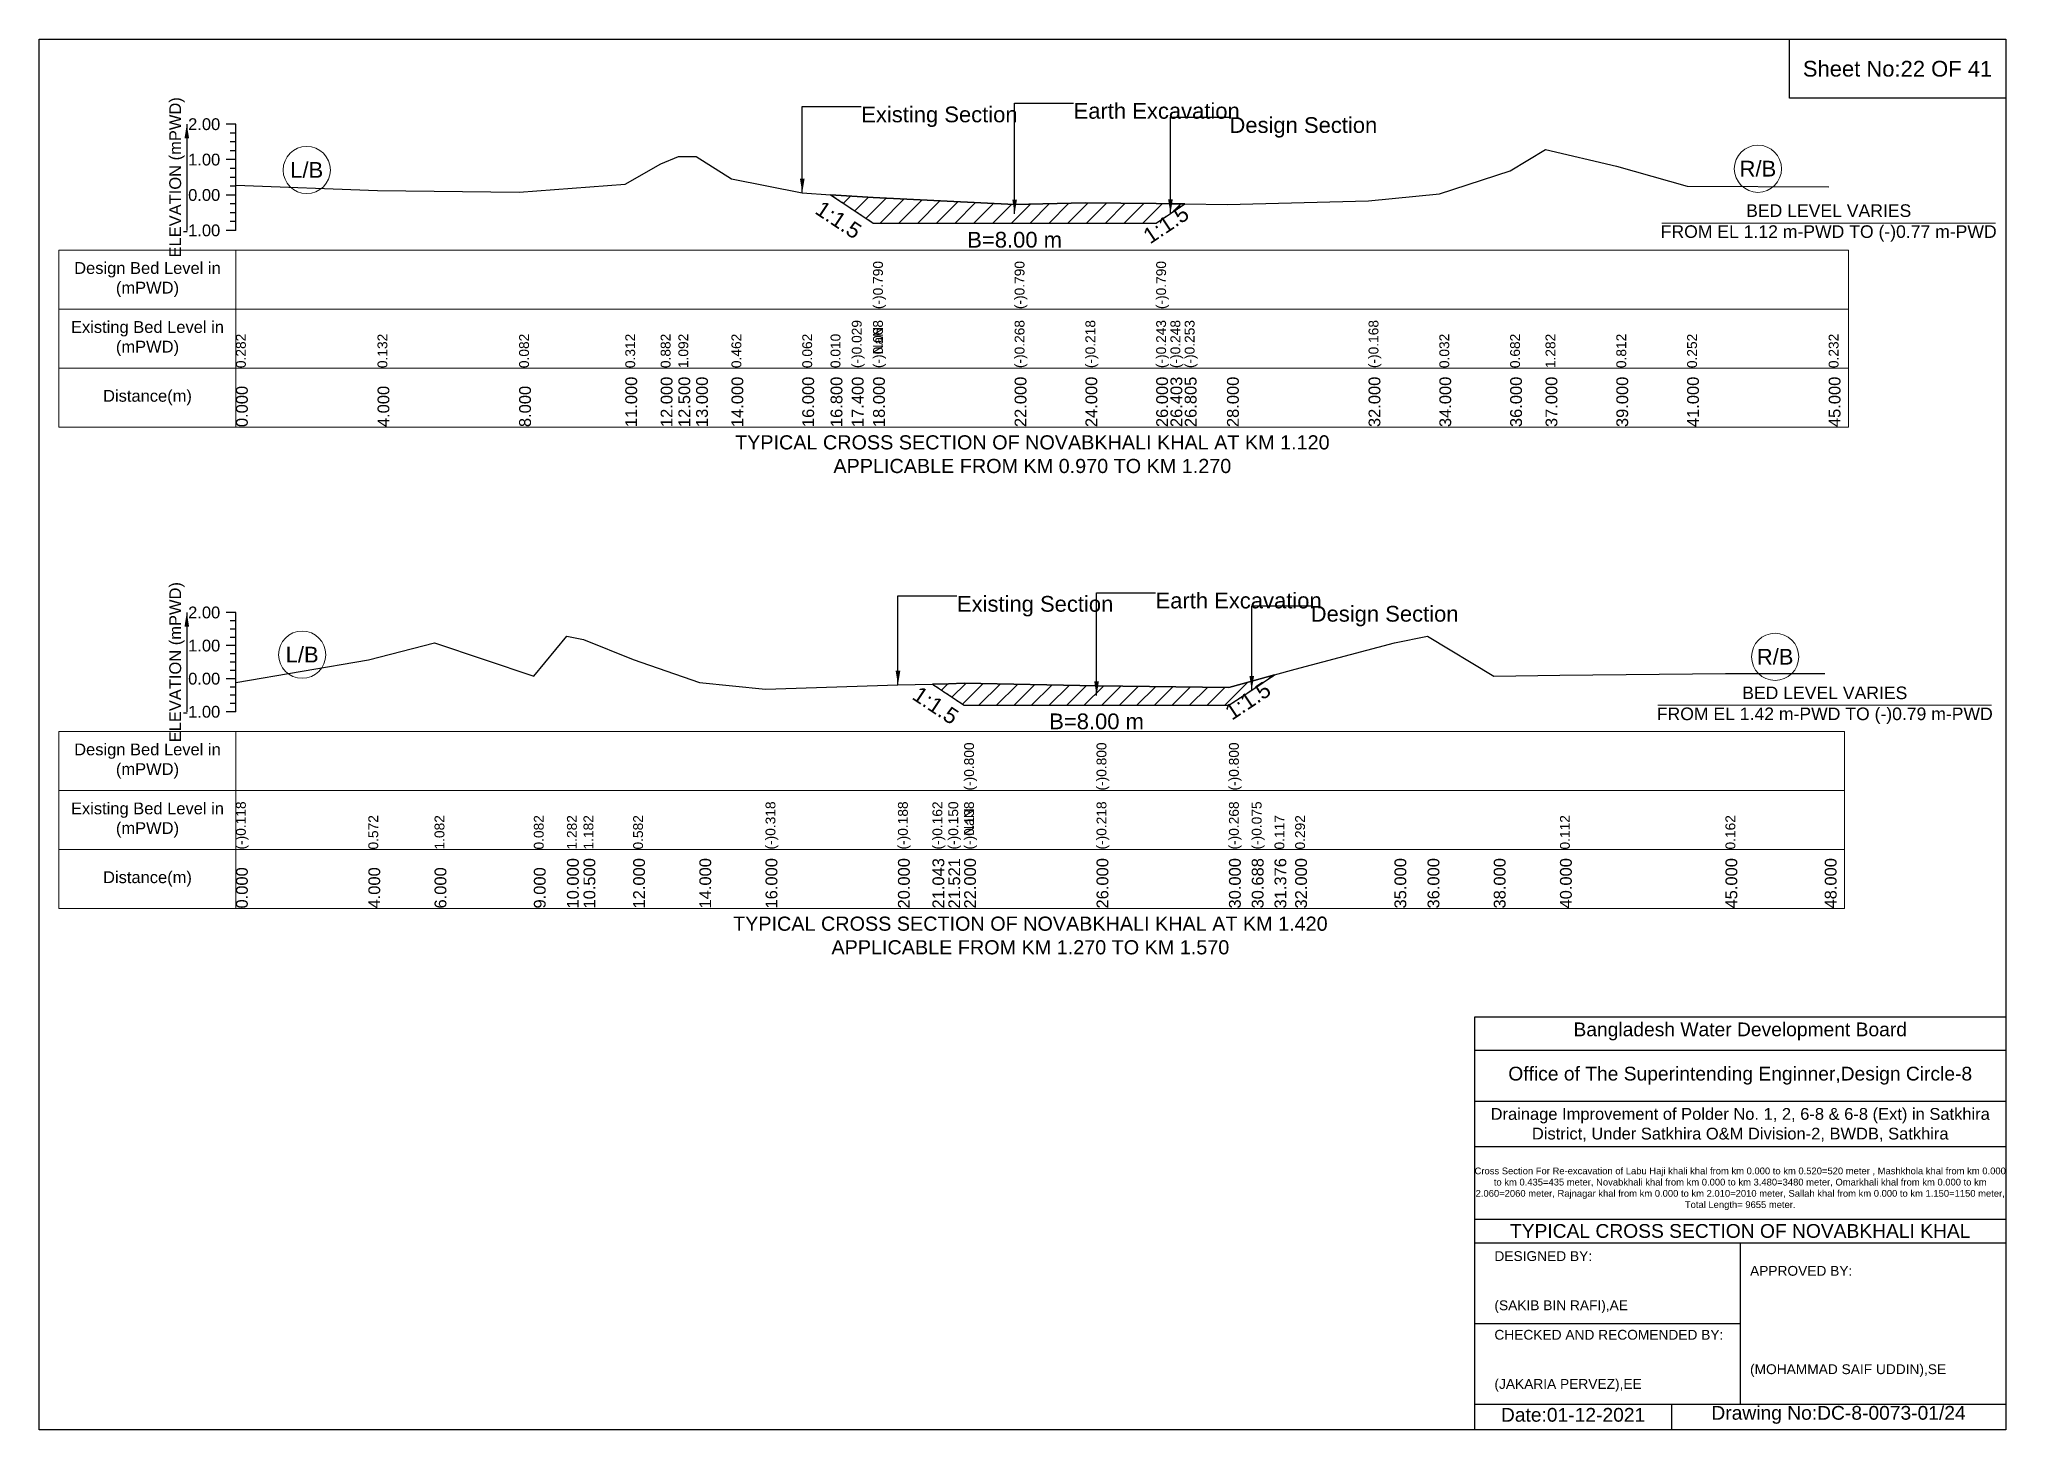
# Model space of a CAD drawing. Header units: inches. Extents: x 93000 to 506000, y -4242 to 0.
# Drawn here: x 310000 to 316000, y -4242 to 0 of the extents above; entities that cross this region are included whole.
import ezdxf

# ---------------------------------------------------------------- set-up
doc = ezdxf.new("R2010")
doc.units = ezdxf.units.IN
doc.header["$LTSCALE"] = 7
doc.header["$MEASUREMENT"] = 0
doc.linetypes.add('DASHED', pattern=[0.75, 0.5, -0.25])
for name, color, linetype, lineweight in [('Cross section Data Border', 7, 'Continuous', 9), ('Cross Section Labels', 7, 'Continuous', 9), ('Design_Bed_Level for Xsection', 7, 'DASHED', 25), ('Existing_Bed_Level for Xsection', 7, 'Continuous', 25), ('Long Section Labels', 7, 'Continuous', 9)]:
    doc.layers.add(name, color=color, linetype=linetype, lineweight=lineweight)
doc.styles.get("Standard").update_dxf_attribs({"font": 'arial.ttf'})
doc.dimstyles.get("Standard").update_dxf_attribs({"dimtxt": 0.18, "dimasz": 0.18, "dimexe": 0.18, "dimexo": 0.0625, "dimgap": 0.09, "dimtad": 0, "dimtih": 1, "dimtoh": 1, "dimdec": 4, "dimzin": 0, "dimdsep": 46, "dimtxsty": 'Standard', "dimcen": 0.09, "dimadec": 0, "dimazin": 0, "dimtfac": 1, "dimtdec": 4, "dimtofl": 0, "dimtmove": 0, "dimatfit": 3, "dimfxl": 1, "dimtolj": 1, "dimtzin": 0, "dimarcsym": 0})

msp = doc.modelspace()

# ---------------------------------------------------------------- texts
at = {"attachment_point": 5}
for s, insert, char_height in [('Sheet No:22 OF 41', (315670, -90), 48), ('Bangladesh Water Development Board', (315190, -3027), 42), ('Office of The Superintending Enginner,Design Circle-8', (315190, -3162), 42)]:
    msp.add_mtext(s, dxfattribs=dict(at, insert=insert, char_height=char_height))
for s, insert, char_height, width, attachment_point in [('Drainage Improvement of Polder No. 1, 2, 6-8 & 6-8 (Ext) in Satkhira District, Under Satkhira O&M Division-2, BWDB, Satkhira', (315190, -3312), 36, 1680, 5), ('Cross Section For Re-excavation of Labu Haji khali khal from km 0.000 to km 0.520=520 meter , Mashkhola khal from km 0.000 to km 0.435=435 meter, Novabkhali khal from km 0.000 to km 3.480=3480 meter, Omarkhali khal from km 0.000 to km 2.060=2060 meter, Rajnagar khal from km 0.000 to km 2.010=2010 meter, Sallah khal from km 0.000 to km 1.150=1150 meter, Total Length= 9655 meter. ', (315190, -3507), 20.5611, 1620, 5), ('TYPICAL CROSS SECTION OF NOVABKHALI KHAL', (315190, -3636), 42, 1680, 5), ('DESIGNED BY:^J^J^J(SAKIB BIN RAFI),AE', (314440, -3792), 30, 840, 4), ('APPROVED BY:^J^J^J^J^J^J(MOHAMMAD SAIF UDDIN),SE', (315220, -3912), 30, 840, 4), ('CHECKED AND RECOMENDED BY:^J^J^J(JAKARIA PERVEZ),EE', (314440, -4032), 30, 840, 4), ('Date:01-12-2021', (314680, -4197), 42, 840, 5), ('Drawing No:DC-8-0073-01/24', (315490, -4197), 42, 1320, 5)]:
    msp.add_mtext(s, dxfattribs=dict(insert=insert, char_height=char_height, width=width, attachment_point=attachment_point))
at = {"layer": 'Cross section Data Border', "char_height": 36, "width": 480, "attachment_point": 5}
for s, insert in [('Design Bed Level in (mPWD)', (310330, -733.1)), ('Existing Bed Level in (mPWD)', (310330, -913.1)), ('Distance(m)', (310330, -1093.1)), ('Design Bed Level in (mPWD)', (310330, -2201.9)), ('Existing Bed Level in (mPWD)', (310330, -2381.9)), ('Distance(m)', (310330, -2561.9))]:
    msp.add_mtext(s, dxfattribs=dict(at, insert=insert))
at = {"layer": 'Cross Section Labels'}
for s, insert, char_height, attachment_point in [('Existing Section', (312508, -205.1), 48, 1), ('Earth Excavation', (313156, -194.3), 48, 1), ('Design Section', (313631.5, -237.5), 48, 1), ('L/B', (310816, -398.7), 48, 5), ('R/B', (315244, -394.9), 48, 5), ('BED LEVEL VARIES ^JFROM EL 1.12 m-PWD TO (-)0.77 m-PWD', (315460, -560.4), 38.4, 5), ('B=8.00 m', (312976, -587.4), 48, 2), ('TYPICAL CROSS SECTION OF NOVABKHALI KHAL AT KM 1.120^JAPPLICABLE FROM KM 0.970 TO KM 1.270', (313030, -1266), 43.2, 5), ('Existing Section', (312800, -1698.4), 48, 1), ('Earth Excavation', (313406, -1688.3), 48, 1), ('Design Section', (313879.5, -1728.7), 48, 1), ('L/B', (310802, -1877.5), 48, 5), ('R/B', (315296.5, -1884), 48, 5), ('BED LEVEL VARIES ^JFROM EL 1.42 m-PWD TO (-)0.79 m-PWD', (315448, -2031.7), 38.4, 5), ('B=8.00 m', (313226, -2056.9), 48, 2), ('TYPICAL CROSS SECTION OF NOVABKHALI KHAL AT KM 1.420^JAPPLICABLE FROM KM 1.270 TO KM 1.570', (313024, -2734.5), 43.2, 5)]:
    msp.add_mtext(s, dxfattribs=dict(at, insert=insert, char_height=char_height, attachment_point=attachment_point))
at = {"layer": 'Cross Section Labels', "char_height": 48, "attachment_point": 2}
for insert, rotation in [((312452.2, -530.7), 326.30993), ((313424.5, -544.9), 33.69007), ((313674.2, -1998), 33.69007), ((312748.4, -2012.1), 326.30993)]:
    msp.add_mtext('1:1.5', dxfattribs=dict(at, insert=insert, rotation=rotation))
at = {"layer": 'Existing_Bed_Level for Xsection', "char_height": 36, "attachment_point": 5, "rotation": 90}
for insert in [(310420, -421.1), (310420, -1900.4)]:
    msp.add_mtext('ELEVATION (mPWD)', dxfattribs=dict(at, insert=insert))
at = {"layer": 'Existing_Bed_Level for Xsection', "char_height": 36, "attachment_point": 6}
for s, insert in [('2.00', (310552, -259.1)), ('1.00', (310552, -367.1)), ('0.00', (310552, -475.1)), ('-1.00', (310552, -583.1)), ('2.00', (310552, -1748.9)), ('1.00', (310552, -1849.9)), ('0.00', (310552, -1950.9)), ('-1.00', (310552, -2051.9))]:
    msp.add_mtext(s, dxfattribs=dict(at, insert=insert))
at = {"layer": 'Long Section Labels', "attachment_point": 1, "rotation": 90}
for s, insert, char_height in [('(-)0.790', (312544, -823.1), 30), ('(-)0.790', (312976, -823.1), 30), ('(-)0.790', (313408, -823.1), 30), ('0.010', (312414.4, -1003.1), 30), ('(-)0.029', (312479.2, -1003.1), 30), ('(-)0.068', (312544, -1003.1), 30), ('(-)0.068', (312544, -1003.1), 30), ('(-)NaN', (312544, -1003.1), 30), ('(-)0.268', (312976, -1003.1), 30), ('(-)0.268', (312976, -1003.1), 30), ('(-)0.268', (312976, -1003.1), 30), ('(-)0.268', (312976, -1003.1), 30), ('(-)0.218', (313192, -1003.1), 30), ('(-)0.243', (313408, -1003.1), 30), ('(-)0.243', (313408, -1003.1), 30), ('(-)0.243', (313408, -1003.1), 30), ('(-)0.248', (313451.5, -1003.1), 30), ('(-)0.253', (313495, -1003.1), 30), ('(-)0.168', (314056, -1003.1), 30), ('0.282', (310600, -1003.1), 30), ('0.132', (311032, -1003.1), 30), ('0.082', (311464, -1003.1), 30), ('0.312', (311788, -1003.1), 30), ('0.882', (311896, -1003.1), 30), ('1.092', (311950, -1003.1), 30), ('1.092', (311950, -1003.1), 30), ('0.462', (312112, -1003.1), 30), ('0.062', (312328, -1003.1), 30), ('0.032', (314272, -1003.1), 30), ('0.682', (314488, -1003.1), 30), ('1.282', (314596, -1003.1), 30), ('0.812', (314812, -1003.1), 30), ('0.252', (315028, -1003.1), 30), ('0.232', (315460, -1003.1), 30), ('0.000', (310600, -1183.1), 36), ('4.000', (311032, -1183.1), 36), ('8.000', (311464, -1183.1), 36), ('11.000', (311788, -1183.1), 36), ('12.000', (311896, -1183.1), 36), ('12.500', (311950, -1183.1), 36), ('13.000', (312004, -1183.1), 36), ('14.000', (312112, -1183.1), 36), ('16.000', (312328, -1183.1), 36), ('16.800', (312414.4, -1183.1), 36), ('17.400', (312479.2, -1183.1), 36), ('18.000', (312544, -1183.1), 36), ('18.000', (312544, -1183.1), 36), ('18.000', (312544, -1183.1), 36), ('22.000', (312976, -1183.1), 36), ('22.000', (312976, -1183.1), 36), ('22.000', (312976, -1183.1), 36), ('24.000', (313192, -1183.1), 36), ('26.000', (313408, -1183.1), 36), ('26.000', (313408, -1183.1), 36), ('26.000', (313408, -1183.1), 36), ('26.403', (313451.5, -1183.1), 36), ('26.805', (313495, -1183.1), 36), ('28.000', (313624, -1183.1), 36), ('32.000', (314056, -1183.1), 36), ('34.000', (314272, -1183.1), 36), ('36.000', (314488, -1183.1), 36), ('37.000', (314596, -1183.1), 36), ('39.000', (314812, -1183.1), 36), ('41.000', (315028, -1183.1), 36), ('45.000', (315460, -1183.1), 36), ('(-)0.800', (312822, -2291.9), 30), ('(-)0.800', (313226, -2291.9), 30), ('(-)0.800', (313630, -2291.9), 30), ('(-)0.118', (310600, -2471.9), 30), ('(-)0.118', (310600, -2471.9), 30), ('(-)0.318', (312216, -2471.9), 30), ('(-)0.188', (312620, -2471.9), 30), ('(-)0.162', (312725.3, -2471.9), 30), ('(-)0.150', (312773.7, -2471.9), 30), ('(-)0.138', (312822, -2471.9), 30), ('(-)0.138', (312822, -2471.9), 30), ('(-)0.218', (313226, -2471.9), 30), ('(-)0.218', (313226, -2471.9), 30), ('(-)0.218', (313226, -2471.9), 30), ('(-)0.268', (313630, -2471.9), 30), ('(-)0.268', (313630, -2471.9), 30), ('(-)0.075', (313699.5, -2471.9), 30), ('0.572', (311004, -2471.9), 30), ('1.082', (311206, -2471.9), 30), ('1.082', (311206, -2471.9), 30), ('0.082', (311509, -2471.9), 30), ('0.082', (311509, -2471.9), 30), ('1.282', (311610, -2471.9), 30), ('1.282', (311610, -2471.9), 30), ('1.182', (311660.5, -2471.9), 30), ('0.582', (311812, -2471.9), 30), ('(-)NaN', (312822, -2471.9), 30), ('(-)NaN', (312822, -2471.9), 30), ('0.117', (313769, -2471.9), 30), ('0.292', (313832, -2471.9), 30), ('0.112', (314640, -2471.9), 30), ('0.162', (315145, -2471.9), 30), ('0.162', (315145, -2471.9), 30), ('10.000', (311610, -2651.9), 36), ('10.500', (311660.5, -2651.9), 36), ('12.000', (311812, -2651.9), 36), ('14.000', (312014, -2651.9), 36), ('16.000', (312216, -2651.9), 36), ('20.000', (312620, -2651.9), 36), ('21.043', (312725.3, -2651.9), 36), ('21.521', (312773.7, -2651.9), 36), ('22.000', (312822, -2651.9), 36), ('22.000', (312822, -2651.9), 36), ('22.000', (312822, -2651.9), 36), ('26.000', (313226, -2651.9), 36), ('26.000', (313226, -2651.9), 36), ('26.000', (313226, -2651.9), 36), ('30.000', (313630, -2651.9), 36), ('30.000', (313630, -2651.9), 36), ('30.000', (313630, -2651.9), 36), ('30.688', (313699.5, -2651.9), 36), ('31.376', (313769, -2651.9), 36), ('32.000', (313832, -2651.9), 36), ('35.000', (314135, -2651.9), 36), ('36.000', (314236, -2651.9), 36), ('38.000', (314438, -2651.9), 36), ('40.000', (314640, -2651.9), 36), ('45.000', (315145, -2651.9), 36), ('48.000', (315448, -2651.9), 36), ('0.000', (310600, -2651.9), 36), ('4.000', (311004, -2651.9), 36), ('6.000', (311206, -2651.9), 36), ('9.000', (311509, -2651.9), 36)]:
    msp.add_mtext(s, dxfattribs=dict(at, insert=insert, char_height=char_height))

# ---------------------------------------------------------------- hatches: boundary and pattern name
at = {"layer": 'Existing_Bed_Level for Xsection'}
h = msp.add_hatch(dxfattribs=at)
h.set_pattern_fill('ANSI31', color=256, scale=324, style=0)
h.paths.add_polyline_path([(312414.4, -474), (312479.2, -517.2), (312544, -560.4), (312976, -560.4), (313192, -560.4), (313408, -560.4), (313451.5, -531.4), (313495, -502.4), (313451.5, -501.8), (313408, -501.3), (313192, -498.6), (312976, -504), (312544, -482.4), (312479.2, -478.2)])
h = msp.add_hatch(dxfattribs=at)
h.set_pattern_fill('ANSI31', color=256, scale=303, style=0)
h.paths.add_polyline_path([(312725.3, -1967.2), (312773.7, -1999.5), (312822, -2031.7), (313226, -2031.7), (313630, -2031.7), (313699.5, -1985.4), (313769, -1939), (313699.5, -1958.5), (313630, -1978), (313226, -1972.9), (312822, -1964.8), (312773.7, -1966)])

# ---------------------------------------------------------------- linework, layer by layer
for points in [[(310000, 0), (316000, 0), (316000, -4242), (310000, -4242)], [(315340, 0), (316000, 0), (316000, -180), (315340, -180)]]:
    msp.add_lwpolyline(points, close=True)
for points in [[(314380, -4242), (314380, -2982), (316000, -2982)], [(314380, -3084), (316000, -3084)], [(314380, -3240), (316000, -3240)], [(314380, -3378), (316000, -3378)], [(314380, -3600), (316000, -3600)], [(314380, -3672), (316000, -3672)], [(315190, -3672), (315190, -4164)], [(314380, -3918), (315190, -3918)], [(314380, -4164), (316000, -4164)], [(314980, -4164), (314980, -4242)]]:
    msp.add_lwpolyline(points)
at = {"layer": 'Cross section Data Border'}
for points in [[(310060, -643.1), (315520, -643.1), (315520, -1183.1), (310060, -1183.1)], [(310060, -2111.9), (315508, -2111.9), (315508, -2651.9), (310060, -2651.9)]]:
    msp.add_lwpolyline(points, close=True, dxfattribs=at)
for points in [[(310600, -643.1), (310600, -1183.1)], [(310060, -823.1), (315520, -823.1)], [(310060, -1003.1), (315520, -1003.1)], [(310600, -2111.9), (310600, -2651.9)], [(310060, -2291.9), (315508, -2291.9)], [(310060, -2471.9), (315508, -2471.9)]]:
    msp.add_lwpolyline(points, dxfattribs=at)
at = {"layer": 'Cross Section Labels'}
for points in [[(314951, -560.4), (315969, -560.4)], [(314939, -2031.7), (315957, -2031.7)]]:
    msp.add_lwpolyline(points, dxfattribs=at)
for centre in [(310816, -398.7), (315244, -394.9), (310802, -1877.5), (315296.5, -1884)]:
    msp.add_circle(centre, 72, dxfattribs=at)
at = {"layer": 'Design_Bed_Level for Xsection'}
for points in [[(312414.4, -474), (312479.2, -517.2), (312544, -560.4), (312976, -560.4), (313408, -560.4), (313451.5, -531.4), (313495, -502.4)], [(312725.3, -1967.2), (312773.7, -1999.5), (312822, -2031.7), (313226, -2031.7), (313630, -2031.7), (313699.5, -1985.4), (313769, -1939)]]:
    msp.add_lwpolyline(points, dxfattribs=at)
at = {"layer": 'Existing_Bed_Level for Xsection'}
for points in [[(310600, -259.1), (310570, -259.1)], [(310600, -286.1), (310582, -286.1)], [(310600, -583.1), (310600, -475.1), (310600, -367.1), (310600, -259.1)], [(310600, -313.1), (310582, -313.1)], [(310600, -340.1), (310582, -340.1)], [(310600, -444.6), (311032, -460.8), (311464, -466.2), (311788, -441.4), (311896, -379.8), (311950, -357.1), (312004, -357.1), (312112, -425.2), (312328, -468.4), (312414.4, -474), (312479.2, -478.2), (312544, -482.4), (312544, -482.4), (312976, -504), (312976, -504), (313192, -498.6), (313408, -501.3), (313408, -501.3), (313451.5, -501.8), (313495, -502.4), (313624, -504), (314056, -493.2), (314272, -471.6), (314488, -401.4), (314596, -336.6), (314812, -387.4), (315028, -447.8), (315460, -450)], [(310600, -367.1), (310570, -367.1)], [(310600, -394.1), (310582, -394.1)], [(310600, -475.1), (310570, -475.1)], [(310600, -421.1), (310582, -421.1)], [(310600, -448.1), (310582, -448.1)], [(310600, -502.1), (310582, -502.1)], [(310600, -529.1), (310582, -529.1)], [(310600, -583.1), (310570, -583.1)], [(310600, -556.1), (310582, -556.1)], [(310600, -1748.9), (310570, -1748.9)], [(310600, -1774.1), (310582, -1774.1)], [(310600, -1799.4), (310582, -1799.4)], [(310600, -2051.9), (310600, -1950.9), (310600, -1849.9), (310600, -1748.9)], [(310600, -1849.9), (310570, -1849.9)], [(310600, -1824.6), (310582, -1824.6)], [(310600, -1962.8), (311004, -1893.1), (311206, -1841.6), (311509, -1942.6), (311610, -1821.4), (311660.5, -1831.5), (311812, -1892.1), (312014, -1962.8), (312216, -1983), (312620, -1969.9), (312725.3, -1967.2), (312773.7, -1966), (312822, -1964.8), (312822, -1964.8), (313226, -1972.9), (313226, -1972.9), (313630, -1978), (313630, -1978), (313699.5, -1958.5), (313769, -1939), (313832, -1921.4), (314135, -1841.6), (314236, -1821.4), (314438, -1942.6), (314640, -1939.6), (315145, -1934.5), (315448, -1934.5)], [(310600, -1875.1), (310582, -1875.1)], [(310600, -1900.4), (310582, -1900.4)], [(310600, -1950.9), (310570, -1950.9)], [(310600, -1925.6), (310582, -1925.6)], [(310600, -1976.1), (310582, -1976.1)], [(310600, -2001.4), (310582, -2001.4)], [(310600, -2026.6), (310582, -2026.6)], [(310600, -2051.9), (310570, -2051.9)]]:
    msp.add_lwpolyline(points, dxfattribs=at)
for points in [[(312414.4, -474), (312479.2, -517.2), (312544, -560.4), (312544, -560.4), (312976, -560.4), (312976, -560.4), (313192, -560.4), (313408, -560.4), (313408, -560.4), (313451.5, -531.4), (313495, -502.4), (313451.5, -501.8), (313408, -501.3), (313408, -501.3), (313192, -498.6), (312976, -504), (312976, -504), (312544, -482.4), (312544, -482.4), (312479.2, -478.2)], [(312725.3, -1967.2), (312773.7, -1999.5), (312822, -2031.7), (312822, -2031.7), (313226, -2031.7), (313226, -2031.7), (313630, -2031.7), (313630, -2031.7), (313699.5, -1985.4), (313769, -1939), (313699.5, -1958.5), (313630, -1978), (313630, -1978), (313226, -1972.9), (313226, -1972.9), (312822, -1964.8), (312822, -1964.8), (312773.7, -1966)]]:
    msp.add_lwpolyline(points, close=True, dxfattribs=at)

msp.set_redraw_order([(e.dxf.handle, doc.entitydb.next_handle()) for e in msp.query("TEXT MTEXT ATTDEF DIMENSION ARC_DIMENSION")])  # texts and dimensions are drawn at this point

# ---------------------------------------------------------------- leaders
at = {"layer": 'Cross Section Labels', "annotation_type": 0, "has_hookline": 1, "hookline_direction": 0}
for points, text_width in [([(312328, -468.4), (312328, -205.1), (312507.9, -205.1)], 467.2), ([(312976, -532.2), (312976, -194.3), (313155.9, -194.3)], 497), ([(313451.5, -531.4), (313451.5, -237.5), (313631.4, -237.5)], 441.2), ([(312620, -1969.9), (312620, -1698.4), (312799.9, -1698.4)], 467.2), ([(313226, -2002.3), (313226, -1688.3), (313405.9, -1688.3)], 497), ([(313699.5, -1985.4), (313699.5, -1728.7), (313879.4, -1728.7)], 441.2)]:
    msp.add_leader(points, dimstyle='Standard', override={"dimasz": 43.2}, dxfattribs=dict(at, text_width=text_width))
at = {"layer": 'Existing_Bed_Level for Xsection'}
for points in [[(310450, -259.1), (310450, -583.1)], [(310450, -1748.9), (310450, -2051.9)]]:
    msp.add_leader(points, dimstyle='Standard', override={"dimasz": 43.2}, dxfattribs=at)

doc.saveas('drawing.dxf')
